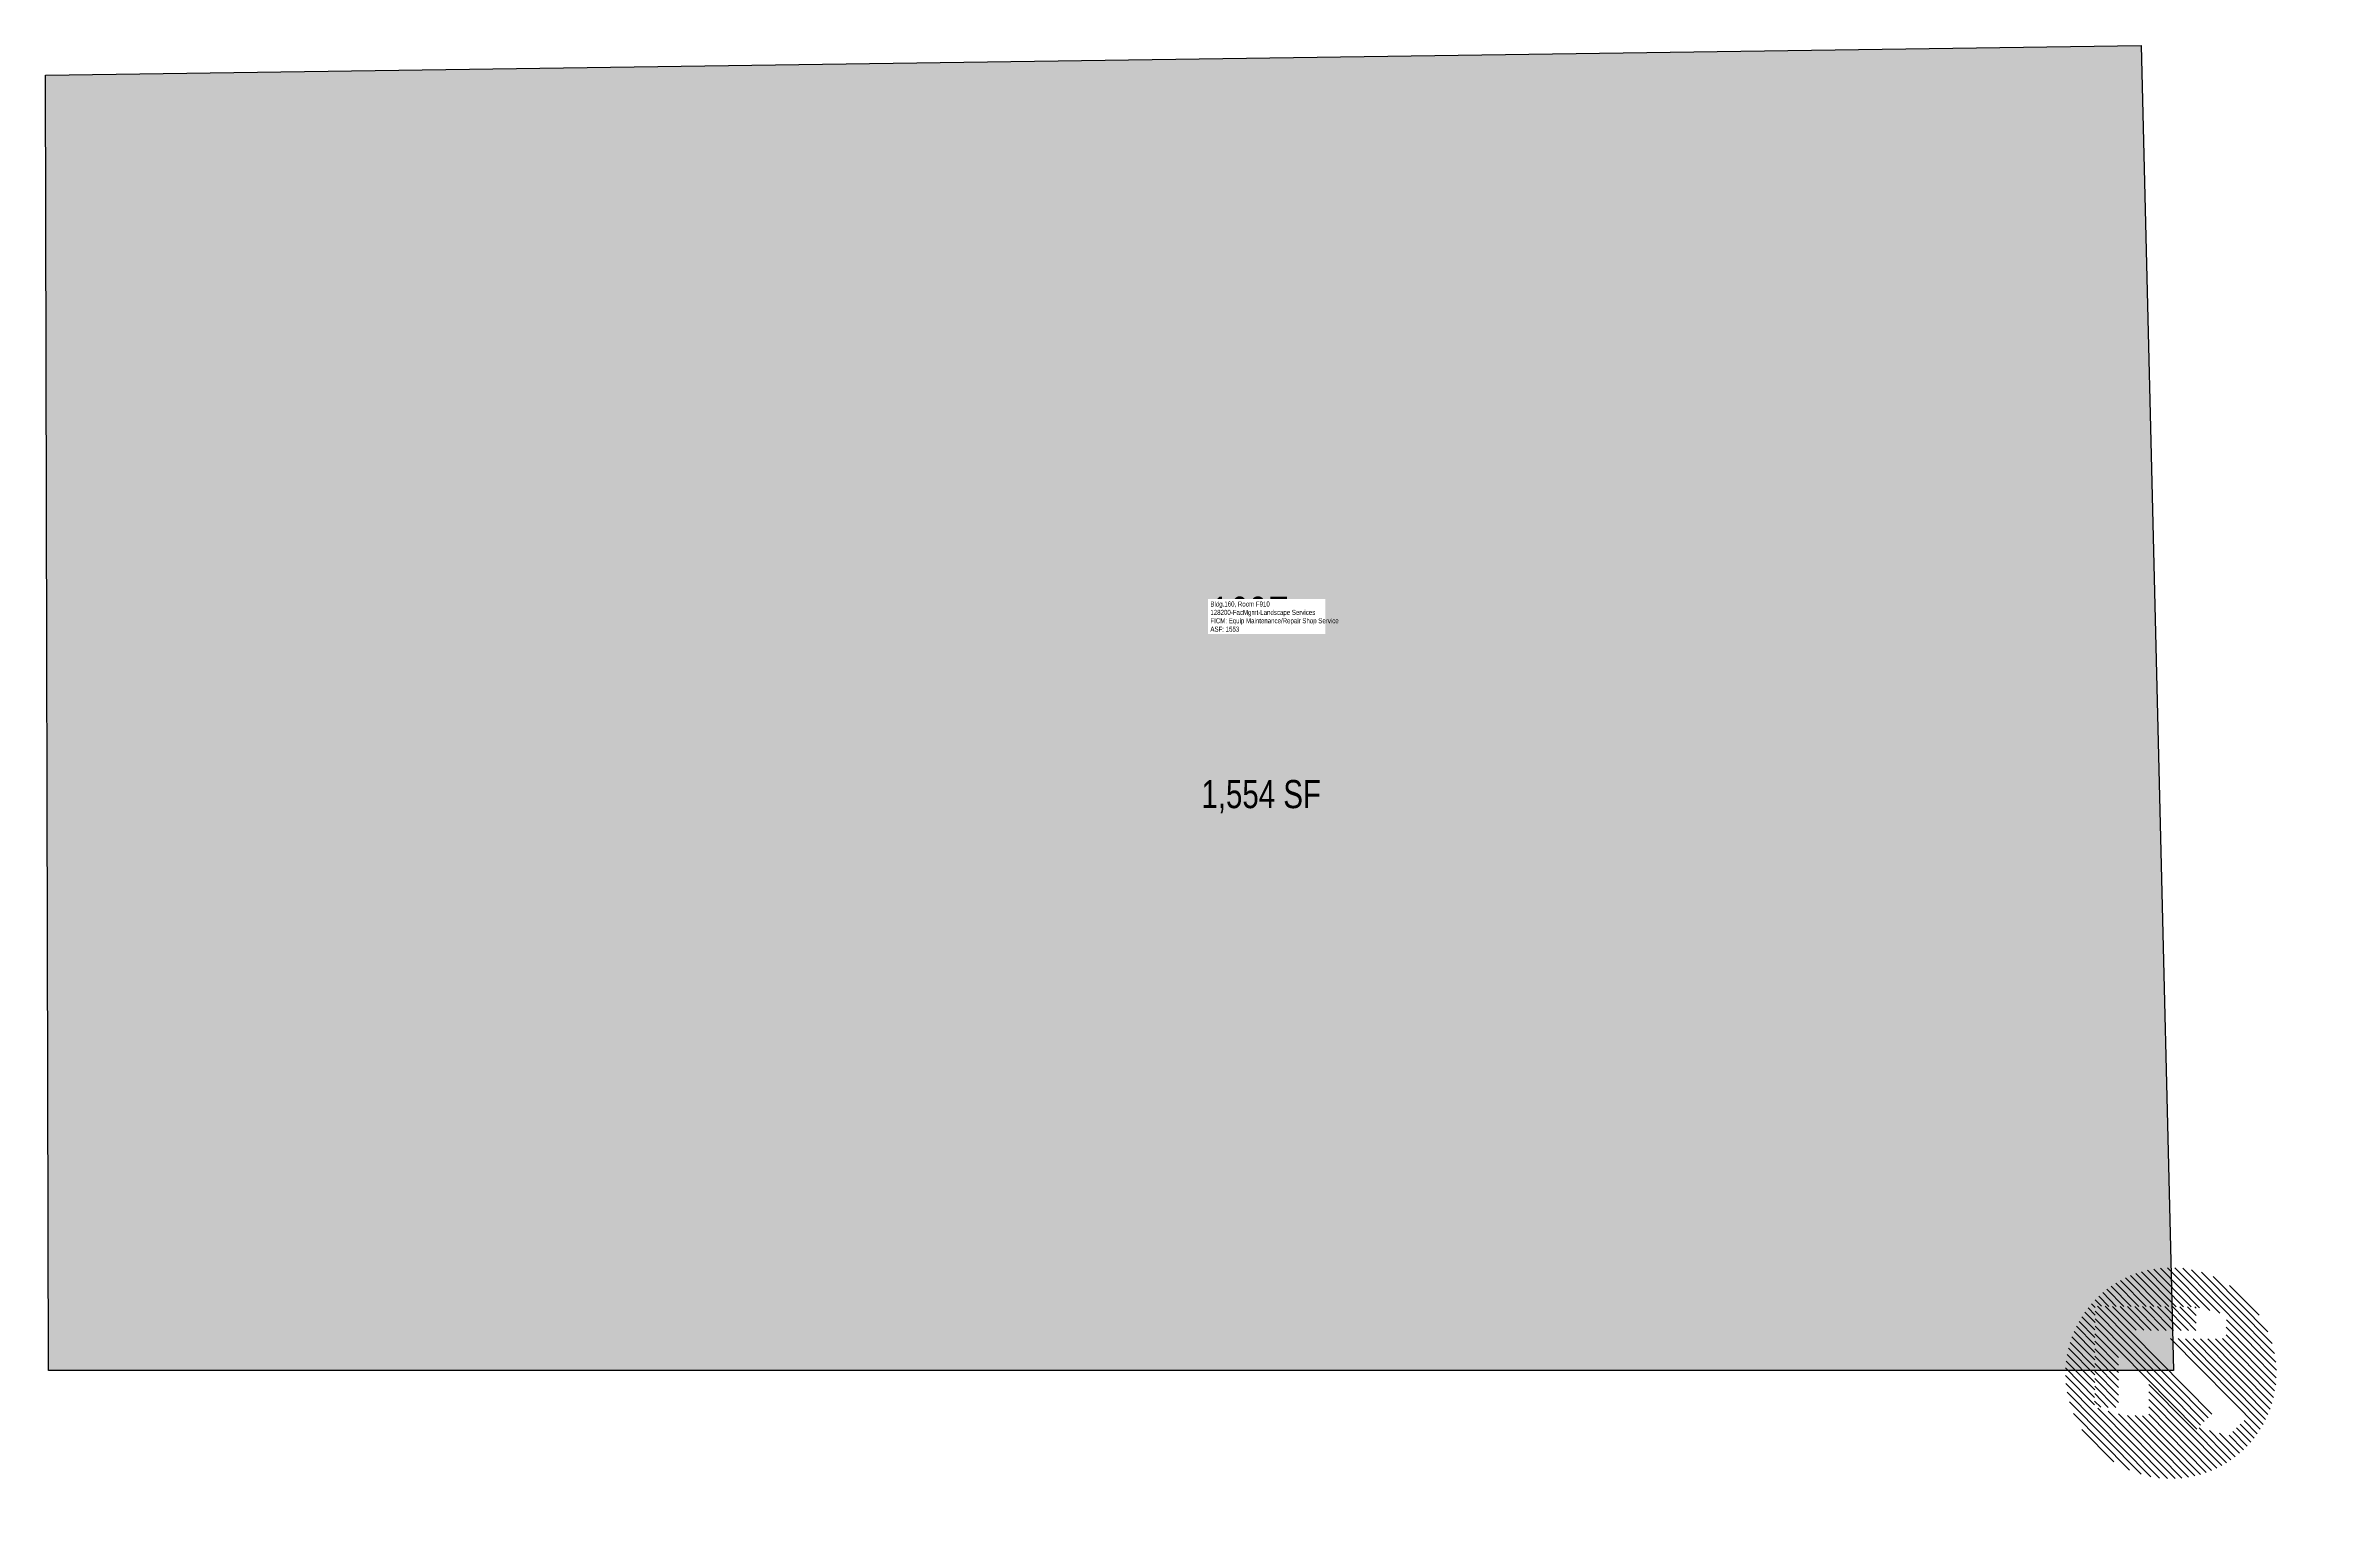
# Model space of a CAD drawing. Header units: inches. Extents: x -605 to 41, y -43 to 377.
import ezdxf
from ezdxf.enums import TextEntityAlignment as Align

# ---------------------------------------------------------------- set-up
doc = ezdxf.new("R2010")
doc.units = ezdxf.units.IN
doc.header["$MEASUREMENT"] = 0
for name, color, linetype in [('A-IDEN-RNUM', 7, 'Continuous'), ('A-IDEN-SNUM', 4, 'Continuous'), ('A-IDEN-VNUM', 4, 'Continuous'), ('A-WALL', 5, 'Continuous'), ('AREA-TEXT', 3, 'Continuous'), ('Rooms-Category-Color', 7, 'Continuous'), ('Rooms-College-Color', 7, 'Continuous'), ('Rooms-Department-Color', 7, 'Continuous'), ('Rooms-Division-Color', 7, 'Continuous'), ('Rooms-Information', 7, 'Continuous')]:
    doc.layers.add(name, color=color, linetype=linetype)
doc.styles.add('AREA', font='arial.ttf', dxfattribs={"width": 0.75, "height": 60})
doc.styles.add('ID', font='ARIALN.TTF', dxfattribs={"width": 0.85, "height": 0.25})
doc.styles.add('ROOMSNUMBER', font='TXT.SHX', dxfattribs={"height": 1})

# ---------------------------------------------------------------- blocks, each defined once
blk = doc.blocks.new('North Large')
at = {"color": 42, "linetype": 'ByBlock', "lineweight": 15, "true_color": 0xe08e00}
for p, q in [((-0.1911, 0.2048), (-0.1911, 0.33)), ((-0.1723, 0.2236), (-0.1723, 0.3395)), ((-0.1535, 0.2424), (-0.1535, 0.3477)), ((-0.1347, 0.2612), (-0.1347, 0.3547)), ((-0.1159, 0.28), (-0.1159, 0.3606)), ((-0.0971, 0.2988), (-0.0971, 0.3654)), ((-0.0782, 0.3177), (-0.0782, 0.3692)), ((-0.0689, -0.2059), (-0.0689, 0.327)), ((-0.0594, 0.3365), (-0.0594, 0.372)), ((-0.0501, -0.2059), (-0.0501, 0.3458)), ((-0.0406, 0.3553), (-0.0406, 0.3739)), ((-0.0312, -0.2059), (-0.0312, 0.3523)), ((-0.0218, 0.3428), (-0.0218, 0.3748)), ((-0.0124, -0.2059), (-0.0124, 0.3334)), ((-0.003, 0.324), (-0.003, 0.3748)), ((0.0158, 0.3052), (0.0158, 0.3738)), ((0.0346, 0.2864), (0.0346, 0.3719)), ((0.0534, 0.2676), (0.0534, 0.369)), ((0.0723, 0.2488), (0.0723, 0.3651)), ((0.0911, 0.23), (0.0911, 0.3602)), ((0.1099, 0.2111), (0.1099, 0.3542)), ((0.1287, 0.1923), (0.1287, 0.3471)), ((0.1475, 0.1735), (0.1475, 0.3388)), ((0.1663, 0.1547), (0.1663, 0.3292)), ((-0.2852, 0.1107), (-0.2852, 0.258)), ((-0.2664, 0.1295), (-0.2664, 0.2765)), ((-0.2475, 0.1483), (-0.2475, 0.2926)), ((-0.2287, 0.1672), (-0.2287, 0.3067)), ((-0.2099, 0.186), (-0.2099, 0.3191)), ((-0.1441, 0.1321), (-0.1441, 0.2518)), ((-0.1253, 0.1509), (-0.1253, 0.2706)), ((-0.1065, 0.1697), (-0.1065, 0.2894)), ((-0.0877, -0.2059), (-0.0877, 0.3082)), ((0.0064, 0.1949), (0.0064, 0.3146)), ((0.0252, 0.1761), (0.0252, 0.2958)), ((0.044, 0.1573), (0.044, 0.277)), ((0.0628, 0.1385), (0.0628, 0.2582)), ((0.1851, 0.1359), (0.1851, 0.3182)), ((0.2039, 0.1171), (0.2039, 0.3057)), ((0.2227, 0.0937), (0.2227, 0.2915)), ((0.2416, 0.061), (0.2416, 0.2752)), ((0.2604, 0.0283), (0.2604, 0.2565)), ((-0.3416, -0.181), (-0.3416, 0.1808)), ((-0.3228, -0.2116), (-0.3228, 0.2114)), ((-0.304, -0.2368), (-0.304, 0.2366)), ((-0.2194, 0.0568), (-0.2194, 0.1765)), ((-0.2005, 0.0756), (-0.2005, 0.1953)), ((-0.1817, 0.0944), (-0.1817, 0.2142)), ((-0.1629, 0.1133), (-0.1629, 0.233)), ((0.0816, 0.1197), (0.0816, 0.2394)), ((0.1004, 0.1009), (0.1004, 0.2206)), ((0.1193, 0.0821), (0.1193, 0.2018)), ((0.1381, 0.0632), (0.1381, 0.183)), ((0.1569, 0.0449), (0.1569, 0.1641)), ((0.2792, -0.235), (0.2792, 0.2348)), ((0.298, -0.2095), (0.298, 0.2093)), ((0.3168, -0.1783), (0.3168, 0.1782)), ((-0.3792, -0.0813), (-0.3792, 0.0811)), ((-0.3604, -0.1415), (-0.3604, 0.1414)), ((-0.2852, -0.2582), (-0.2852, 0.0937)), ((-0.2758, 0.0889), (-0.2758, 0.1201)), ((-0.257, 0.0701), (-0.257, 0.1389)), ((-0.2382, 0.0513), (-0.2382, 0.1577)), ((0.0723, -0.3652), (0.0723, 0.088)), ((0.1757, 0.0637), (0.1757, 0.1453)), ((0.1945, 0.0825), (0.1945, 0.1265)), ((0.2133, 0.1013), (0.2133, 0.1077)), ((0.3356, -0.138), (0.3356, 0.1378)), ((-0.2664, -0.2767), (-0.2664, 0.061)), ((-0.2475, -0.2928), (-0.2475, 0.0283)), ((-0.2287, -0.3069), (-0.2287, 0.0008)), ((-0.1159, -0.3607), (-0.1159, 0.0079)), ((-0.0971, -0.3656), (-0.0971, 0.0268)), ((0.0911, -0.3603), (0.0911, 0.0692)), ((0.1099, -0.3543), (0.1099, 0.0504)), ((0.1287, -0.3472), (0.1287, 0.0315)), ((0.1475, -0.3389), (0.1475, 0.0127)), ((0.3544, -0.0745), (0.3544, 0.0743)), ((-0.2099, -0.3193), (-0.2099, -0.018)), ((-0.1911, -0.3302), (-0.1911, -0.0369)), ((-0.1723, -0.3396), (-0.1723, -0.0485)), ((-0.1535, -0.3478), (-0.1535, -0.0297)), ((-0.1347, -0.3548), (-0.1347, -0.0109)), ((0.1663, -0.3294), (0.1663, -0.0061)), ((0.1851, -0.3184), (0.1851, -0.0249)), ((0.204, -0.3044), (0.204, -0.0416)), ((0.2227, -0.2916), (0.2227, -0.0416)), ((0.2416, -0.2753), (0.2416, -0.0228)), ((0.2604, -0.2567), (0.2604, -0.004)), ((-0.0782, -0.3694), (-0.0782, -0.2085)), ((-0.0594, -0.3722), (-0.0594, -0.2412)), ((-0.0406, -0.3741), (-0.0406, -0.2739)), ((-0.0218, -0.375), (-0.0218, -0.3026)), ((-0.003, -0.3749), (-0.003, -0.3026)), ((0.0158, -0.374), (0.0158, -0.3026)), ((0.0346, -0.372), (0.0346, -0.3026)), ((0.0534, -0.3691), (0.0534, -0.3026))]:
    blk.add_line(p, q, dxfattribs=at)

msp = doc.modelspace()

# ---------------------------------------------------------------- hatches: boundary and pattern name
at = {"layer": 'Rooms-Category-Color', "true_color": 0xe3c5e1}
msp.add_hatch(color=254, dxfattribs=at).paths.add_polyline_path([(-9.22, 376.83), (0, 0), (-604.55, 0), (-605.39, 368.36)])
at = {"layer": 'Rooms-College-Color', "true_color": 0xffff64}
msp.add_hatch(color=51, dxfattribs=at).paths.add_polyline_path([(-9.22, 376.83), (0, 0), (-604.55, 0), (-605.39, 368.36)])
at = {"layer": 'Rooms-Department-Color', "true_color": 0x80bc67}
msp.add_hatch(color=83, dxfattribs=at).paths.add_polyline_path([(-9.22, 376.83), (0, 0), (-604.55, 0), (-605.39, 368.36)])
at = {"layer": 'Rooms-Division-Color', "true_color": 0x80bc67}
msp.add_hatch(color=83, dxfattribs=at).paths.add_polyline_path([(-9.22, 376.83), (0, 0), (-604.55, 0), (-605.39, 368.36)])

# ---------------------------------------------------------------- linework, layer by layer
at = {"layer": 'A-WALL'}
msp.add_lwpolyline([(-9.22, 376.83), (0, 0), (-604.55, 0), (-605.39, 368.36)], close=True, dxfattribs=at)

# ---------------------------------------------------------------- block references
at = {"layer": 'Defpoints', "xscale": 79.99999999999999, "yscale": 79.99999999999999, "zscale": 79.99999999999999, "rotation": 44.71292090544279}
msp.add_blockref('North Large', (0, 0), dxfattribs=at)

# ---------------------------------------------------------------- texts
at = {"layer": 'A-IDEN-RNUM', "style": 'ROOMSNUMBER'}
msp.add_text('0910-00', height=1.2, dxfattribs=at).set_placement((-263.96, 211.72), align=Align.MIDDLE)
at = {"layer": 'A-IDEN-SNUM', "style": 'ROOMSNUMBER'}
msp.add_text('1600F91000', height=1.2, dxfattribs=at).set_placement((-265.68, 212.29), align=Align.MIDDLE)
at = {"layer": 'A-IDEN-VNUM', "style": 'ID', "width": 0.85}
msp.add_text('160F', height=10, dxfattribs=at).set_placement((-262.89, 215.05), align=Align.MIDDLE)
at = {"layer": 'AREA-TEXT', "style": 'AREA', "width": 0.75}
msp.add_text('1,554 SF', height=8, dxfattribs=at).set_placement((-259.54, 163.93), align=Align.MIDDLE_CENTER)

# ---------------------------------------------------------------- next in the draw order: texts
at = {"layer": 'Rooms-Information', "insert": (-273.99, 210.11), "char_height": 1.42857, "width": 32, "attachment_point": 7, "style": 'ID', "bg_fill": 3, "box_fill_scale": 1.5, "bg_fill_color": 256, "bg_fill_true_color": 13158600, "bg_fill_transparency": 0}
msp.add_mtext('Bldg.160, Room F910^M^J128200-FacMgmt-Landscape Services^M^JFICM: Equip Maintenance/Repair Shop Service^M^JASF: 1553', dxfattribs=at)

doc.saveas('drawing.dxf')
